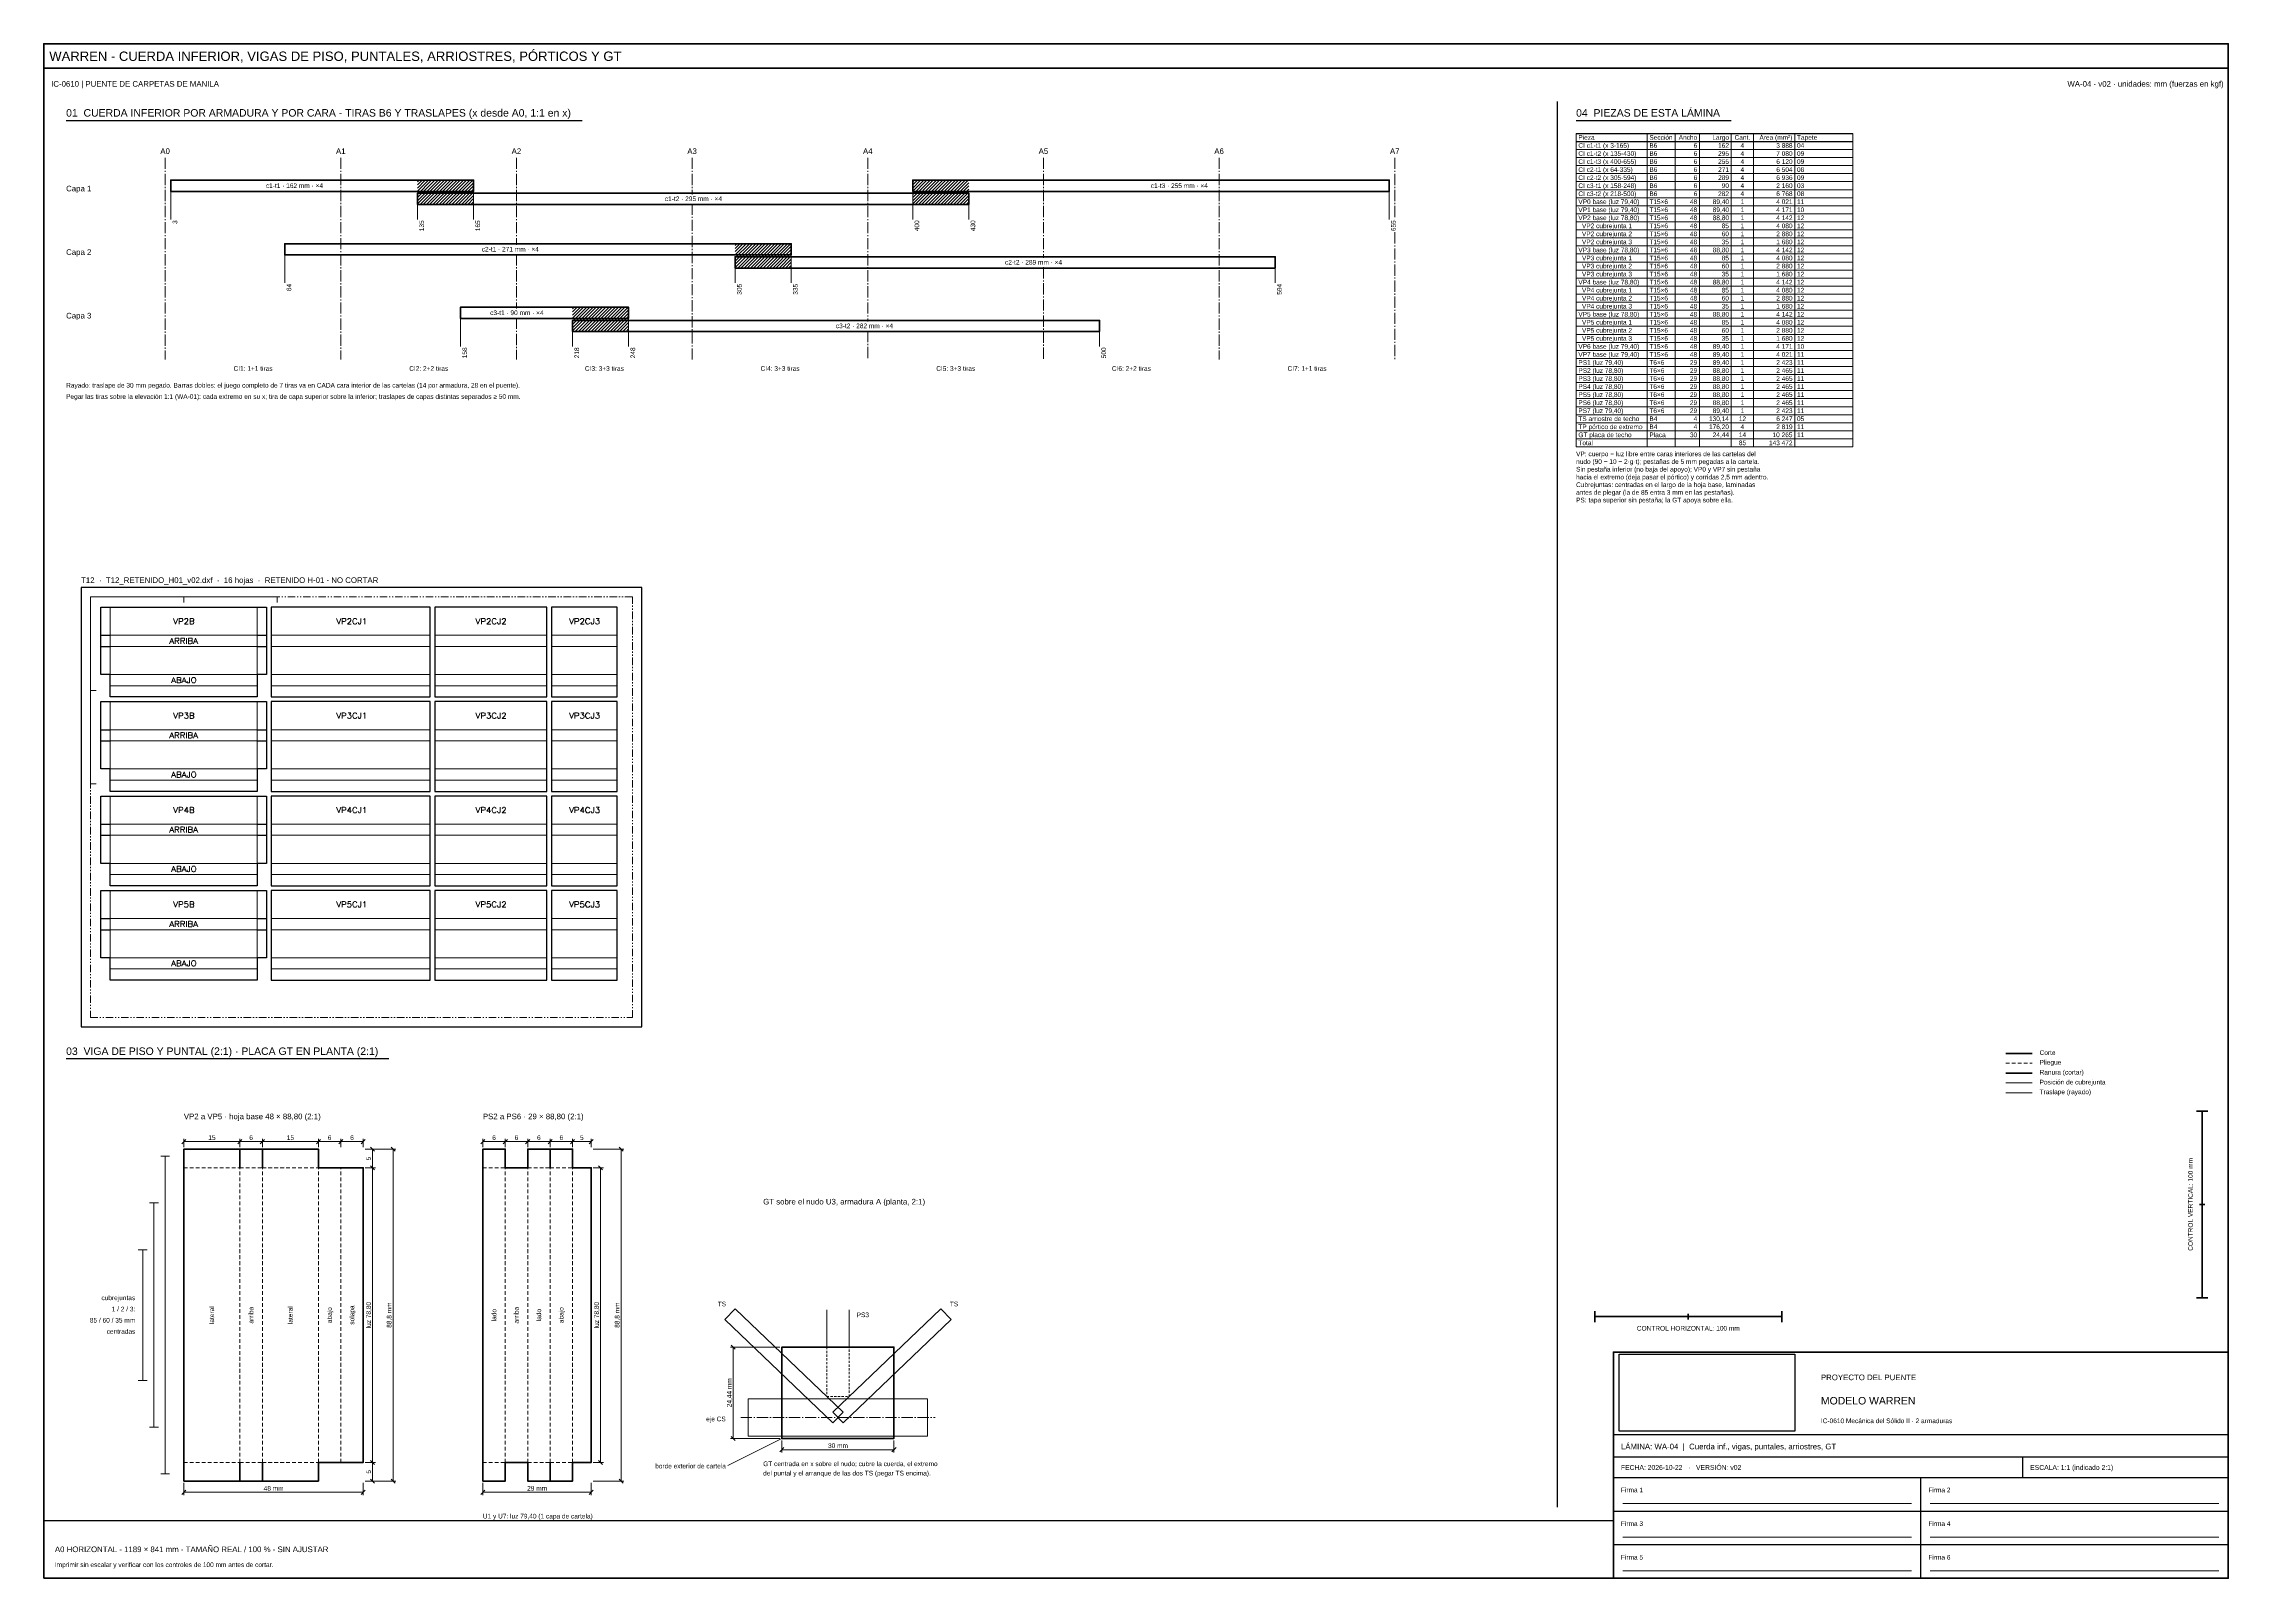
# Model space of a CAD drawing. Header units: millimetres. Extents: x 10 to 1179, y 10 to 831.
import ezdxf

# ---------------------------------------------------------------- set-up
doc = ezdxf.new("R2010")
doc.units = ezdxf.units.MM
for name, pattern in [('LT_EJE', [8.6, 6, -1, 0.6, -1]), ('LT_OCULTA', [2, 1.2, -0.8]), ('LT_PLIEGUE', [3.2, 2, -1.2]), ('LT_ZONA_UTIL', [8.2, 4, -1, 0.6, -1, 0.6, -1])]:
    doc.linetypes.add(name, pattern=pattern)
for name, color, linetype, lineweight in [('C_CORTE', 1, 'CONTINUOUS', 25), ('C_PLIEGUE', 3, 'CONTINUOUS', 15), ('C_RANURA', 6, 'CONTINUOUS', 30), ('C_ROTULO', 5, 'CONTINUOUS', 13), ('CAJETIN', 7, 'CONTINUOUS', 30), ('CONTROL', 7, 'CONTINUOUS', 35), ('CORTE', 7, 'CONTINUOUS', 35), ('COTA', 7, 'CONTINUOUS', 13), ('EJE', 1, 'LT_EJE', 13), ('MARCO', 7, 'CONTINUOUS', 40), ('MARCO_HOJA', 8, 'CONTINUOUS', 25), ('OCULTA', 8, 'LT_OCULTA', 18), ('PLIEGUE', 7, 'LT_PLIEGUE', 18), ('RANURA', 7, 'CONTINUOUS', 35), ('REFERENCIA', 5, 'CONTINUOUS', 18), ('TEXTO', 7, 'CONTINUOUS', 18), ('TRASLAPE', 7, 'CONTINUOUS', 13), ('VISTA', 7, 'CONTINUOUS', 35), ('VISTA_FINA', 7, 'CONTINUOUS', 18), ('ZONA_UTIL', 5, 'LT_ZONA_UTIL', 18)]:
    doc.layers.add(name, color=color, linetype=linetype, lineweight=lineweight)
doc.styles.add('PLANO', font='arial.ttf')
picture_1 = doc.add_image_def('image1.png', size_in_pixel=(433, 190))

msp = doc.modelspace()

# ---------------------------------------------------------------- linework, layer by layer
at = {"layer": 'C_CORTE'}
for points in [[(45.5, 529.5), (124.3, 529.5), (129.3, 529.5), (129.3, 514.5), (129.3, 508.5), (129.3, 493.5), (124.3, 493.5), (124.3, 481.5), (45.5, 481.5), (45.5, 493.5), (40.5, 493.5), (40.5, 508.5), (40.5, 514.5), (40.5, 529.5)], [(131.8, 481.5), (216.8, 481.5), (216.8, 529.5), (131.8, 529.5)], [(219.3, 481.5), (279.3, 481.5), (279.3, 529.5), (219.3, 529.5)], [(281.8, 481.5), (316.8, 481.5), (316.8, 529.5), (281.8, 529.5)], [(45.5, 479), (124.3, 479), (129.3, 479), (129.3, 464), (129.3, 458), (129.3, 443), (124.3, 443), (124.3, 431), (45.5, 431), (45.5, 443), (40.5, 443), (40.5, 458), (40.5, 464), (40.5, 479)], [(131.8, 431), (216.8, 431), (216.8, 479), (131.8, 479)], [(219.3, 431), (279.3, 431), (279.3, 479), (219.3, 479)], [(281.8, 431), (316.8, 431), (316.8, 479), (281.8, 479)], [(45.5, 428.5), (124.3, 428.5), (129.3, 428.5), (129.3, 413.5), (129.3, 407.5), (129.3, 392.5), (124.3, 392.5), (124.3, 380.5), (45.5, 380.5), (45.5, 392.5), (40.5, 392.5), (40.5, 407.5), (40.5, 413.5), (40.5, 428.5)], [(131.8, 380.5), (216.8, 380.5), (216.8, 428.5), (131.8, 428.5)], [(219.3, 380.5), (279.3, 380.5), (279.3, 428.5), (219.3, 428.5)], [(281.8, 380.5), (316.8, 380.5), (316.8, 428.5), (281.8, 428.5)], [(45.5, 378), (124.3, 378), (129.3, 378), (129.3, 363), (129.3, 357), (129.3, 342), (124.3, 342), (124.3, 330), (45.5, 330), (45.5, 342), (40.5, 342), (40.5, 357), (40.5, 363), (40.5, 378)], [(131.8, 330), (216.8, 330), (216.8, 378), (131.8, 378)], [(219.3, 330), (279.3, 330), (279.3, 378), (219.3, 378)], [(281.8, 330), (316.8, 330), (316.8, 378), (281.8, 378)]]:
    msp.add_lwpolyline(points, close=True, dxfattribs=at)
at = {"layer": 'C_PLIEGUE'}
for points in [[(45.5, 529.5), (45.5, 514.5)], [(124.3, 529.5), (124.3, 514.5)], [(45.5, 514.5), (124.3, 514.5)], [(45.5, 514.5), (45.5, 508.5)], [(124.3, 514.5), (124.3, 508.5)], [(131.8, 514.5), (216.8, 514.5)], [(219.3, 514.5), (279.3, 514.5)], [(281.8, 514.5), (316.8, 514.5)], [(45.5, 508.5), (124.3, 508.5)], [(45.5, 508.5), (45.5, 493.5)], [(124.3, 508.5), (124.3, 493.5)], [(131.8, 508.5), (216.8, 508.5)], [(219.3, 508.5), (279.3, 508.5)], [(281.8, 508.5), (316.8, 508.5)], [(45.5, 493.5), (124.3, 493.5)], [(131.8, 493.5), (216.8, 493.5)], [(219.3, 493.5), (279.3, 493.5)], [(281.8, 493.5), (316.8, 493.5)], [(45.5, 487.5), (124.3, 487.5)], [(131.8, 487.5), (216.8, 487.5)], [(219.3, 487.5), (279.3, 487.5)], [(281.8, 487.5), (316.8, 487.5)], [(45.5, 479), (45.5, 464)], [(124.3, 479), (124.3, 464)], [(45.5, 464), (124.3, 464)], [(45.5, 464), (45.5, 458)], [(45.5, 458), (124.3, 458)], [(45.5, 458), (45.5, 443)], [(124.3, 464), (124.3, 458)], [(124.3, 458), (124.3, 443)], [(131.8, 464), (216.8, 464)], [(131.8, 458), (216.8, 458)], [(219.3, 464), (279.3, 464)], [(219.3, 458), (279.3, 458)], [(281.8, 464), (316.8, 464)], [(281.8, 458), (316.8, 458)], [(45.5, 443), (124.3, 443)], [(45.5, 437), (124.3, 437)], [(131.8, 443), (216.8, 443)], [(131.8, 437), (216.8, 437)], [(219.3, 443), (279.3, 443)], [(219.3, 437), (279.3, 437)], [(281.8, 443), (316.8, 443)], [(281.8, 437), (316.8, 437)], [(45.5, 428.5), (45.5, 413.5)], [(124.3, 428.5), (124.3, 413.5)], [(45.5, 413.5), (124.3, 413.5)], [(45.5, 413.5), (45.5, 407.5)], [(124.3, 413.5), (124.3, 407.5)], [(131.8, 413.5), (216.8, 413.5)], [(219.3, 413.5), (279.3, 413.5)], [(281.8, 413.5), (316.8, 413.5)], [(45.5, 407.5), (124.3, 407.5)], [(45.5, 407.5), (45.5, 392.5)], [(124.3, 407.5), (124.3, 392.5)], [(131.8, 407.5), (216.8, 407.5)], [(219.3, 407.5), (279.3, 407.5)], [(281.8, 407.5), (316.8, 407.5)], [(45.5, 392.5), (124.3, 392.5)], [(45.5, 386.5), (124.3, 386.5)], [(131.8, 392.5), (216.8, 392.5)], [(131.8, 386.5), (216.8, 386.5)], [(219.3, 392.5), (279.3, 392.5)], [(219.3, 386.5), (279.3, 386.5)], [(281.8, 392.5), (316.8, 392.5)], [(281.8, 386.5), (316.8, 386.5)], [(45.5, 378), (45.5, 363)], [(124.3, 378), (124.3, 363)], [(45.5, 363), (124.3, 363)], [(45.5, 363), (45.5, 357)], [(124.3, 363), (124.3, 357)], [(131.8, 363), (216.8, 363)], [(219.3, 363), (279.3, 363)], [(281.8, 363), (316.8, 363)], [(45.5, 357), (124.3, 357)], [(45.5, 357), (45.5, 342)], [(124.3, 357), (124.3, 342)], [(131.8, 357), (216.8, 357)], [(219.3, 357), (279.3, 357)], [(281.8, 357), (316.8, 357)], [(45.5, 342), (124.3, 342)], [(131.8, 342), (216.8, 342)], [(219.3, 342), (279.3, 342)], [(281.8, 342), (316.8, 342)], [(45.5, 336), (124.3, 336)], [(131.8, 336), (216.8, 336)], [(219.3, 336), (279.3, 336)], [(281.8, 336), (316.8, 336)]]:
    msp.add_lwpolyline(points, dxfattribs=at)
at = {"layer": 'C_RANURA'}
for points in [[(40.5, 514.5), (45.5, 514.5)], [(124.3, 514.5), (129.3, 514.5)], [(40.5, 508.5), (45.5, 508.5)], [(124.3, 508.5), (129.3, 508.5)], [(40.5, 464), (45.5, 464)], [(40.5, 458), (45.5, 458)], [(124.3, 464), (129.3, 464)], [(124.3, 458), (129.3, 458)], [(40.5, 413.5), (45.5, 413.5)], [(124.3, 413.5), (129.3, 413.5)], [(40.5, 407.5), (45.5, 407.5)], [(124.3, 407.5), (129.3, 407.5)], [(40.5, 363), (45.5, 363)], [(124.3, 363), (129.3, 363)], [(40.5, 357), (45.5, 357)], [(124.3, 357), (129.3, 357)]]:
    msp.add_lwpolyline(points, dxfattribs=at)
at = {"layer": 'C_ROTULO'}
for points in [[(35, 535), (35, 435)], [(35, 535), (135, 535)], [(85, 535), (85, 532)], [(135, 535), (135, 532)], [(79.5, 523.5), (80.6, 520.5)], [(81.8, 523.5), (80.6, 520.5)], [(82.5, 523.5), (82.5, 520.5)], [(82.5, 523.5), (83.8, 523.5), (84.2, 523.4), (84.3, 523.2), (84.5, 522.9), (84.5, 522.5), (84.3, 522.2), (84.2, 522.1), (83.8, 521.9), (82.5, 521.9)], [(85.5, 522.8), (85.5, 522.9), (85.6, 523.2), (85.8, 523.4), (86, 523.5), (86.6, 523.5), (86.9, 523.4), (87, 523.2), (87.2, 522.9), (87.2, 522.6), (87, 522.4), (86.8, 521.9), (85.3, 520.5), (87.3, 520.5)], [(88.3, 523.5), (88.3, 520.5)], [(88.3, 523.5), (89.6, 523.5), (90, 523.4), (90.2, 523.2), (90.3, 522.9), (90.3, 522.6), (90.2, 522.4), (90, 522.2), (89.6, 522.1)], [(88.3, 522.1), (89.6, 522.1), (90, 521.9), (90.2, 521.8), (90.3, 521.5), (90.3, 521.1), (90.2, 520.8), (90, 520.6), (89.6, 520.5), (88.3, 520.5)], [(166.7, 523.5), (167.9, 520.5)], [(169, 523.5), (167.9, 520.5)], [(169.7, 523.5), (169.7, 520.5)], [(169.7, 523.5), (171, 523.5), (171.4, 523.4), (171.6, 523.2), (171.7, 522.9), (171.7, 522.5), (171.6, 522.2), (171.4, 522.1), (171, 521.9), (169.7, 521.9)], [(172.7, 522.8), (172.7, 522.9), (172.9, 523.2), (173, 523.4), (173.3, 523.5), (173.9, 523.5), (174.2, 523.4), (174.3, 523.2), (174.4, 522.9), (174.4, 522.6), (174.3, 522.4), (174, 521.9), (172.6, 520.5), (174.6, 520.5)], [(177.6, 522.8), (177.4, 523.1), (177.2, 523.4), (176.9, 523.5), (176.3, 523.5), (176, 523.4), (175.7, 523.1), (175.6, 522.8), (175.4, 522.4), (175.4, 521.6), (175.6, 521.2), (175.7, 520.9), (176, 520.6), (176.3, 520.5), (176.9, 520.5), (177.2, 520.6), (177.4, 520.9), (177.6, 521.2)], [(179.7, 523.5), (179.7, 521.2), (179.6, 520.8), (179.4, 520.6), (179.2, 520.5), (178.9, 520.5), (178.6, 520.6), (178.4, 520.8), (178.3, 521.2), (178.3, 521.5)], [(181.2, 522.9), (181.4, 523.1), (181.9, 523.5), (181.9, 520.5)], [(241.3, 523.5), (242.4, 520.5)], [(243.6, 523.5), (242.4, 520.5)], [(244.3, 523.5), (244.3, 520.5)], [(244.3, 523.5), (245.6, 523.5), (246, 523.4), (246.2, 523.2), (246.3, 522.9), (246.3, 522.5), (246.2, 522.2), (246, 522.1), (245.6, 521.9), (244.3, 521.9)], [(247.3, 522.8), (247.3, 522.9), (247.4, 523.2), (247.6, 523.4), (247.9, 523.5), (248.4, 523.5), (248.7, 523.4), (248.9, 523.2), (249, 522.9), (249, 522.6), (248.9, 522.4), (248.6, 521.9), (247.2, 520.5), (249.2, 520.5)], [(252.2, 522.8), (252, 523.1), (251.7, 523.4), (251.4, 523.5), (250.9, 523.5), (250.6, 523.4), (250.3, 523.1), (250.2, 522.8), (250, 522.4), (250, 521.6), (250.2, 521.2), (250.3, 520.9), (250.6, 520.6), (250.9, 520.5), (251.4, 520.5), (251.7, 520.6), (252, 520.9), (252.2, 521.2)], [(254.3, 523.5), (254.3, 521.2), (254.2, 520.8), (254, 520.6), (253.7, 520.5), (253.4, 520.5), (253.2, 520.6), (253, 520.8), (252.9, 521.2), (252.9, 521.5)], [(255.4, 522.8), (255.4, 522.9), (255.6, 523.2), (255.7, 523.4), (256, 523.5), (256.6, 523.5), (256.9, 523.4), (257, 523.2), (257.2, 522.9), (257.2, 522.6), (257, 522.4), (256.7, 521.9), (255.3, 520.5), (257.3, 520.5)], [(291.3, 523.5), (292.4, 520.5)], [(293.6, 523.5), (292.4, 520.5)], [(294.3, 523.5), (294.3, 520.5)], [(294.3, 523.5), (295.6, 523.5), (296, 523.4), (296.2, 523.2), (296.3, 522.9), (296.3, 522.5), (296.2, 522.2), (296, 522.1), (295.6, 521.9), (294.3, 521.9)], [(297.3, 522.8), (297.3, 522.9), (297.4, 523.2), (297.6, 523.4), (297.9, 523.5), (298.4, 523.5), (298.7, 523.4), (298.9, 523.2), (299, 522.9), (299, 522.6), (298.9, 522.4), (298.6, 521.9), (297.2, 520.5), (299.2, 520.5)], [(302.2, 522.8), (302, 523.1), (301.7, 523.4), (301.4, 523.5), (300.9, 523.5), (300.6, 523.4), (300.3, 523.1), (300.2, 522.8), (300, 522.4), (300, 521.6), (300.2, 521.2), (300.3, 520.9), (300.6, 520.6), (300.9, 520.5), (301.4, 520.5), (301.7, 520.6), (302, 520.9), (302.2, 521.2)], [(304.3, 523.5), (304.3, 521.2), (304.2, 520.8), (304, 520.6), (303.7, 520.5), (303.4, 520.5), (303.2, 520.6), (303, 520.8), (302.9, 521.2), (302.9, 521.5)], [(305.6, 523.5), (307.2, 523.5), (306.3, 522.4), (306.7, 522.4), (307, 522.2), (307.2, 522.1), (307.3, 521.6), (307.3, 521.4), (307.2, 520.9), (306.9, 520.6), (306.4, 520.5), (306, 520.5), (305.6, 520.6), (305.4, 520.8), (305.3, 521.1)], [(78.5, 513), (77.4, 510)], [(77.8, 511), (79.3, 511)], [(78.5, 513), (79.7, 510)], [(80.4, 513), (80.4, 510)], [(80.4, 513), (81.7, 513), (82.1, 512.9), (82.3, 512.7), (82.4, 512.4), (82.4, 512.1), (82.3, 511.9), (82.1, 511.7), (81.7, 511.6), (80.4, 511.6)], [(81.4, 511.6), (82.4, 510)], [(83.4, 513), (83.4, 510)], [(83.4, 513), (84.7, 513), (85.1, 512.9), (85.3, 512.7), (85.4, 512.4), (85.4, 512.1), (85.3, 511.9), (85.1, 511.7), (84.7, 511.6), (83.4, 511.6)], [(84.4, 511.6), (85.4, 510)], [(86.4, 513), (86.4, 510)], [(87.5, 513), (87.5, 510)], [(87.5, 513), (88.8, 513), (89.3, 512.9), (89.4, 512.7), (89.5, 512.4), (89.5, 512.1), (89.4, 511.9), (89.3, 511.7), (88.8, 511.6)], [(87.5, 511.6), (88.8, 511.6), (89.3, 511.4), (89.4, 511.3), (89.5, 511), (89.5, 510.6), (89.4, 510.3), (89.3, 510.1), (88.8, 510), (87.5, 510)], [(91.3, 513), (90.1, 510)], [(90.5, 511), (92, 511)], [(91.3, 513), (92.4, 510)], [(79.5, 492), (78.4, 489)], [(79.5, 492), (80.7, 489)], [(81.4, 492), (81.4, 489)], [(81.4, 492), (82.7, 492), (83.1, 491.9), (83.3, 491.7), (83.4, 491.4), (83.4, 491.1), (83.3, 490.9), (83.1, 490.7), (82.7, 490.6)], [(85.1, 492), (84, 489)], [(85.1, 492), (86.3, 489)], [(88.1, 492), (88.1, 489.7), (88, 489.3), (87.8, 489.1), (87.5, 489), (87.3, 489), (87, 489.1), (86.8, 489.3), (86.7, 489.7), (86.7, 490)], [(90, 492), (89.7, 491.9), (89.4, 491.6), (89.3, 491.3), (89.1, 490.9), (89.1, 490.1), (89.3, 489.7), (89.4, 489.4), (89.7, 489.1), (90, 489), (90.5, 489), (90.8, 489.1), (91.1, 489.4), (91.3, 489.7), (91.4, 490.1), (91.4, 490.9), (91.3, 491.3), (91.1, 491.6), (90.8, 491.9), (90.5, 492), (90, 492)], [(35, 485), (38, 485)], [(78.8, 490), (80.3, 490)], [(81.4, 490.6), (82.7, 490.6), (83.1, 490.4), (83.3, 490.3), (83.4, 490), (83.4, 489.6), (83.3, 489.3), (83.1, 489.1), (82.7, 489), (81.4, 489)], [(84.4, 490), (85.8, 490)], [(79.5, 473), (80.6, 470)], [(81.8, 473), (80.6, 470)], [(82.5, 473), (82.5, 470)], [(82.5, 473), (83.8, 473), (84.2, 472.9), (84.3, 472.7), (84.5, 472.4), (84.5, 472), (84.3, 471.7), (84.2, 471.6), (83.8, 471.4), (82.5, 471.4)], [(85.6, 473), (87.2, 473), (86.3, 471.9), (86.8, 471.9), (87, 471.7), (87.2, 471.6), (87.3, 471.1), (87.3, 470.9), (87.2, 470.4), (86.9, 470.1), (86.5, 470), (86, 470), (85.6, 470.1), (85.5, 470.3), (85.3, 470.6)], [(88.3, 473), (88.3, 470)], [(88.3, 473), (89.6, 473), (90, 472.9), (90.2, 472.7), (90.3, 472.4), (90.3, 472.1), (90.2, 471.9), (90, 471.7), (89.6, 471.6)], [(88.3, 471.6), (89.6, 471.6), (90, 471.4), (90.2, 471.3), (90.3, 471), (90.3, 470.6), (90.2, 470.3), (90, 470.1), (89.6, 470), (88.3, 470)], [(166.7, 473), (167.9, 470)], [(169, 473), (167.9, 470)], [(169.7, 473), (169.7, 470)], [(169.7, 473), (171, 473), (171.4, 472.9), (171.6, 472.7), (171.7, 472.4), (171.7, 472), (171.6, 471.7), (171.4, 471.6), (171, 471.4), (169.7, 471.4)], [(172.9, 473), (174.4, 473), (173.6, 471.9), (174, 471.9), (174.3, 471.7), (174.4, 471.6), (174.6, 471.1), (174.6, 470.9), (174.4, 470.4), (174.2, 470.1), (173.7, 470), (173.3, 470), (172.9, 470.1), (172.7, 470.3), (172.6, 470.6)], [(177.6, 472.3), (177.4, 472.6), (177.2, 472.9), (176.9, 473), (176.3, 473), (176, 472.9), (175.7, 472.6), (175.6, 472.3), (175.4, 471.9), (175.4, 471.1), (175.6, 470.7), (175.7, 470.4), (176, 470.1), (176.3, 470), (176.9, 470), (177.2, 470.1), (177.4, 470.4), (177.6, 470.7)], [(179.7, 473), (179.7, 470.7), (179.6, 470.3), (179.4, 470.1), (179.2, 470), (178.9, 470), (178.6, 470.1), (178.4, 470.3), (178.3, 470.7), (178.3, 471)], [(181.2, 472.4), (181.4, 472.6), (181.9, 473), (181.9, 470)], [(241.3, 473), (242.4, 470)], [(243.6, 473), (242.4, 470)], [(244.3, 473), (244.3, 470)], [(244.3, 473), (245.6, 473), (246, 472.9), (246.2, 472.7), (246.3, 472.4), (246.3, 472), (246.2, 471.7), (246, 471.6), (245.6, 471.4), (244.3, 471.4)], [(247.4, 473), (249, 473), (248.2, 471.9), (248.6, 471.9), (248.9, 471.7), (249, 471.6), (249.2, 471.1), (249.2, 470.9), (249, 470.4), (248.7, 470.1), (248.3, 470), (247.9, 470), (247.4, 470.1), (247.3, 470.3), (247.2, 470.6)], [(252.2, 472.3), (252, 472.6), (251.7, 472.9), (251.4, 473), (250.9, 473), (250.6, 472.9), (250.3, 472.6), (250.2, 472.3), (250, 471.9), (250, 471.1), (250.2, 470.7), (250.3, 470.4), (250.6, 470.1), (250.9, 470), (251.4, 470), (251.7, 470.1), (252, 470.4), (252.2, 470.7)], [(254.3, 473), (254.3, 470.7), (254.2, 470.3), (254, 470.1), (253.7, 470), (253.4, 470), (253.2, 470.1), (253, 470.3), (252.9, 470.7), (252.9, 471)], [(255.4, 472.3), (255.4, 472.4), (255.6, 472.7), (255.7, 472.9), (256, 473), (256.6, 473), (256.9, 472.9), (257, 472.7), (257.2, 472.4), (257.2, 472.1), (257, 471.9), (256.7, 471.4), (255.3, 470), (257.3, 470)], [(291.3, 473), (292.4, 470)], [(293.6, 473), (292.4, 470)], [(294.3, 473), (294.3, 470)], [(294.3, 473), (295.6, 473), (296, 472.9), (296.2, 472.7), (296.3, 472.4), (296.3, 472), (296.2, 471.7), (296, 471.6), (295.6, 471.4), (294.3, 471.4)], [(297.4, 473), (299, 473), (298.2, 471.9), (298.6, 471.9), (298.9, 471.7), (299, 471.6), (299.2, 471.1), (299.2, 470.9), (299, 470.4), (298.7, 470.1), (298.3, 470), (297.9, 470), (297.4, 470.1), (297.3, 470.3), (297.2, 470.6)], [(302.2, 472.3), (302, 472.6), (301.7, 472.9), (301.4, 473), (300.9, 473), (300.6, 472.9), (300.3, 472.6), (300.2, 472.3), (300, 471.9), (300, 471.1), (300.2, 470.7), (300.3, 470.4), (300.6, 470.1), (300.9, 470), (301.4, 470), (301.7, 470.1), (302, 470.4), (302.2, 470.7)], [(304.3, 473), (304.3, 470.7), (304.2, 470.3), (304, 470.1), (303.7, 470), (303.4, 470), (303.2, 470.1), (303, 470.3), (302.9, 470.7), (302.9, 471)], [(305.6, 473), (307.2, 473), (306.3, 471.9), (306.7, 471.9), (307, 471.7), (307.2, 471.6), (307.3, 471.1), (307.3, 470.9), (307.2, 470.4), (306.9, 470.1), (306.4, 470), (306, 470), (305.6, 470.1), (305.4, 470.3), (305.3, 470.6)], [(78.5, 462.5), (77.4, 459.5)], [(77.8, 460.5), (79.3, 460.5)], [(78.5, 462.5), (79.7, 459.5)], [(80.4, 462.5), (80.4, 459.5)], [(80.4, 462.5), (81.7, 462.5), (82.1, 462.4), (82.3, 462.2), (82.4, 461.9), (82.4, 461.6), (82.3, 461.4), (82.1, 461.2), (81.7, 461.1), (80.4, 461.1)], [(81.4, 461.1), (82.4, 459.5)], [(83.4, 462.5), (83.4, 459.5)], [(83.4, 462.5), (84.7, 462.5), (85.1, 462.4), (85.3, 462.2), (85.4, 461.9), (85.4, 461.6), (85.3, 461.4), (85.1, 461.2), (84.7, 461.1), (83.4, 461.1)], [(84.4, 461.1), (85.4, 459.5)], [(86.4, 462.5), (86.4, 459.5)], [(87.5, 462.5), (87.5, 459.5)], [(87.5, 462.5), (88.8, 462.5), (89.3, 462.4), (89.4, 462.2), (89.5, 461.9), (89.5, 461.6), (89.4, 461.4), (89.3, 461.2), (88.8, 461.1)], [(87.5, 461.1), (88.8, 461.1), (89.3, 460.9), (89.4, 460.8), (89.5, 460.5), (89.5, 460.1), (89.4, 459.8), (89.3, 459.6), (88.8, 459.5), (87.5, 459.5)], [(91.3, 462.5), (90.1, 459.5)], [(90.5, 460.5), (92, 460.5)], [(91.3, 462.5), (92.4, 459.5)], [(35, 435), (38, 435)], [(79.5, 441.5), (78.4, 438.5)], [(78.8, 439.5), (80.3, 439.5)], [(79.5, 441.5), (80.7, 438.5)], [(81.4, 441.5), (81.4, 438.5)], [(81.4, 441.5), (82.7, 441.5), (83.1, 441.4), (83.3, 441.2), (83.4, 440.9), (83.4, 440.6), (83.3, 440.4), (83.1, 440.2), (82.7, 440.1)], [(81.4, 440.1), (82.7, 440.1), (83.1, 439.9), (83.3, 439.8), (83.4, 439.5), (83.4, 439.1), (83.3, 438.8), (83.1, 438.6), (82.7, 438.5), (81.4, 438.5)], [(85.1, 441.5), (84, 438.5)], [(84.4, 439.5), (85.8, 439.5)], [(85.1, 441.5), (86.3, 438.5)], [(88.1, 441.5), (88.1, 439.2), (88, 438.8), (87.8, 438.6), (87.5, 438.5), (87.3, 438.5), (87, 438.6), (86.8, 438.8), (86.7, 439.2), (86.7, 439.5)], [(90, 441.5), (89.7, 441.4), (89.4, 441.1), (89.3, 440.8), (89.1, 440.4), (89.1, 439.6), (89.3, 439.2), (89.4, 438.9), (89.7, 438.6), (90, 438.5), (90.5, 438.5), (90.8, 438.6), (91.1, 438.9), (91.3, 439.2), (91.4, 439.6), (91.4, 440.4), (91.3, 440.8), (91.1, 441.1), (90.8, 441.4), (90.5, 441.5), (90, 441.5)], [(79.5, 422.5), (80.6, 419.5)], [(81.8, 422.5), (80.6, 419.5)], [(82.5, 422.5), (82.5, 419.5)], [(82.5, 422.5), (83.8, 422.5), (84.2, 422.4), (84.3, 422.2), (84.5, 421.9), (84.5, 421.5), (84.3, 421.2), (84.2, 421.1), (83.8, 420.9), (82.5, 420.9)], [(86.8, 422.5), (85.3, 420.5), (87.5, 420.5)], [(86.8, 422.5), (86.8, 419.5)], [(88.3, 422.5), (88.3, 419.5)], [(88.3, 422.5), (89.6, 422.5), (90, 422.4), (90.2, 422.2), (90.3, 421.9), (90.3, 421.6), (90.2, 421.4), (90, 421.2), (89.6, 421.1)], [(88.3, 421.1), (89.6, 421.1), (90, 420.9), (90.2, 420.8), (90.3, 420.5), (90.3, 420.1), (90.2, 419.8), (90, 419.6), (89.6, 419.5), (88.3, 419.5)], [(166.7, 422.5), (167.9, 419.5)], [(169, 422.5), (167.9, 419.5)], [(169.7, 422.5), (169.7, 419.5)], [(169.7, 422.5), (171, 422.5), (171.4, 422.4), (171.6, 422.2), (171.7, 421.9), (171.7, 421.5), (171.6, 421.2), (171.4, 421.1), (171, 420.9), (169.7, 420.9)], [(174, 422.5), (172.6, 420.5), (174.7, 420.5)], [(174, 422.5), (174, 419.5)], [(177.6, 421.8), (177.4, 422.1), (177.2, 422.4), (176.9, 422.5), (176.3, 422.5), (176, 422.4), (175.7, 422.1), (175.6, 421.8), (175.4, 421.4), (175.4, 420.6), (175.6, 420.2), (175.7, 419.9), (176, 419.6), (176.3, 419.5), (176.9, 419.5), (177.2, 419.6), (177.4, 419.9), (177.6, 420.2)], [(179.7, 422.5), (179.7, 420.2), (179.6, 419.8), (179.4, 419.6), (179.2, 419.5), (178.9, 419.5), (178.6, 419.6), (178.4, 419.8), (178.3, 420.2), (178.3, 420.5)], [(181.2, 421.9), (181.4, 422.1), (181.9, 422.5), (181.9, 419.5)], [(241.3, 422.5), (242.4, 419.5)], [(243.6, 422.5), (242.4, 419.5)], [(244.3, 422.5), (244.3, 419.5)], [(244.3, 422.5), (245.6, 422.5), (246, 422.4), (246.2, 422.2), (246.3, 421.9), (246.3, 421.5), (246.2, 421.2), (246, 421.1), (245.6, 420.9), (244.3, 420.9)], [(248.6, 422.5), (247.2, 420.5), (249.3, 420.5)], [(248.6, 422.5), (248.6, 419.5)], [(252.2, 421.8), (252, 422.1), (251.7, 422.4), (251.4, 422.5), (250.9, 422.5), (250.6, 422.4), (250.3, 422.1), (250.2, 421.8), (250, 421.4), (250, 420.6), (250.2, 420.2), (250.3, 419.9), (250.6, 419.6), (250.9, 419.5), (251.4, 419.5), (251.7, 419.6), (252, 419.9), (252.2, 420.2)], [(254.3, 422.5), (254.3, 420.2), (254.2, 419.8), (254, 419.6), (253.7, 419.5), (253.4, 419.5), (253.2, 419.6), (253, 419.8), (252.9, 420.2), (252.9, 420.5)], [(255.4, 421.8), (255.4, 421.9), (255.6, 422.2), (255.7, 422.4), (256, 422.5), (256.6, 422.5), (256.9, 422.4), (257, 422.2), (257.2, 421.9), (257.2, 421.6), (257, 421.4), (256.7, 420.9), (255.3, 419.5), (257.3, 419.5)], [(291.3, 422.5), (292.4, 419.5)], [(293.6, 422.5), (292.4, 419.5)], [(294.3, 422.5), (294.3, 419.5)], [(294.3, 422.5), (295.6, 422.5), (296, 422.4), (296.2, 422.2), (296.3, 421.9), (296.3, 421.5), (296.2, 421.2), (296, 421.1), (295.6, 420.9), (294.3, 420.9)], [(298.6, 422.5), (297.2, 420.5), (299.3, 420.5)], [(298.6, 422.5), (298.6, 419.5)], [(302.2, 421.8), (302, 422.1), (301.7, 422.4), (301.4, 422.5), (300.9, 422.5), (300.6, 422.4), (300.3, 422.1), (300.2, 421.8), (300, 421.4), (300, 420.6), (300.2, 420.2), (300.3, 419.9), (300.6, 419.6), (300.9, 419.5), (301.4, 419.5), (301.7, 419.6), (302, 419.9), (302.2, 420.2)], [(304.3, 422.5), (304.3, 420.2), (304.2, 419.8), (304, 419.6), (303.7, 419.5), (303.4, 419.5), (303.2, 419.6), (303, 419.8), (302.9, 420.2), (302.9, 420.5)], [(305.6, 422.5), (307.2, 422.5), (306.3, 421.4), (306.7, 421.4), (307, 421.2), (307.2, 421.1), (307.3, 420.6), (307.3, 420.4), (307.2, 419.9), (306.9, 419.6), (306.4, 419.5), (306, 419.5), (305.6, 419.6), (305.4, 419.8), (305.3, 420.1)], [(78.5, 412), (77.4, 409)], [(77.8, 410), (79.3, 410)], [(78.5, 412), (79.7, 409)], [(80.4, 412), (80.4, 409)], [(80.4, 412), (81.7, 412), (82.1, 411.9), (82.3, 411.7), (82.4, 411.4), (82.4, 411.1), (82.3, 410.9), (82.1, 410.7), (81.7, 410.6), (80.4, 410.6)], [(81.4, 410.6), (82.4, 409)], [(83.4, 412), (83.4, 409)], [(83.4, 412), (84.7, 412), (85.1, 411.9), (85.3, 411.7), (85.4, 411.4), (85.4, 411.1), (85.3, 410.9), (85.1, 410.7), (84.7, 410.6), (83.4, 410.6)], [(84.4, 410.6), (85.4, 409)], [(86.4, 412), (86.4, 409)], [(87.5, 412), (87.5, 409)], [(87.5, 412), (88.8, 412), (89.3, 411.9), (89.4, 411.7), (89.5, 411.4), (89.5, 411.1), (89.4, 410.9), (89.3, 410.7), (88.8, 410.6)], [(87.5, 410.6), (88.8, 410.6), (89.3, 410.4), (89.4, 410.3), (89.5, 410), (89.5, 409.6), (89.4, 409.3), (89.3, 409.1), (88.8, 409), (87.5, 409)], [(91.3, 412), (90.1, 409)], [(90.5, 410), (92, 410)], [(91.3, 412), (92.4, 409)], [(79.5, 391), (78.4, 388)], [(78.8, 389), (80.3, 389)], [(79.5, 391), (80.7, 388)], [(81.4, 391), (81.4, 388)], [(81.4, 391), (82.7, 391), (83.1, 390.9), (83.3, 390.7), (83.4, 390.4), (83.4, 390.1), (83.3, 389.9), (83.1, 389.7), (82.7, 389.6)], [(81.4, 389.6), (82.7, 389.6), (83.1, 389.4), (83.3, 389.3), (83.4, 389), (83.4, 388.6), (83.3, 388.3), (83.1, 388.1), (82.7, 388), (81.4, 388)], [(85.1, 391), (84, 388)], [(84.4, 389), (85.8, 389)], [(85.1, 391), (86.3, 388)], [(88.1, 391), (88.1, 388.7), (88, 388.3), (87.8, 388.1), (87.5, 388), (87.3, 388), (87, 388.1), (86.8, 388.3), (86.7, 388.7), (86.7, 389)], [(90, 391), (89.7, 390.9), (89.4, 390.6), (89.3, 390.3), (89.1, 389.9), (89.1, 389.1), (89.3, 388.7), (89.4, 388.4), (89.7, 388.1), (90, 388), (90.5, 388), (90.8, 388.1), (91.1, 388.4), (91.3, 388.7), (91.4, 389.1), (91.4, 389.9), (91.3, 390.3), (91.1, 390.6), (90.8, 390.9), (90.5, 391), (90, 391)], [(79.5, 372), (80.6, 369)], [(81.8, 372), (80.6, 369)], [(82.5, 372), (82.5, 369)], [(82.5, 372), (83.8, 372), (84.2, 371.9), (84.3, 371.7), (84.5, 371.4), (84.5, 371), (84.3, 370.7), (84.2, 370.6), (83.8, 370.4), (82.5, 370.4)], [(87, 372), (85.6, 372), (85.5, 370.7), (85.6, 370.9), (86, 371), (86.5, 371), (86.9, 370.9), (87.2, 370.6), (87.3, 370.1), (87.3, 369.9), (87.2, 369.4), (86.9, 369.1), (86.5, 369), (86, 369), (85.6, 369.1), (85.5, 369.3), (85.3, 369.6)], [(88.3, 372), (88.3, 369)], [(88.3, 372), (89.6, 372), (90, 371.9), (90.2, 371.7), (90.3, 371.4), (90.3, 371.1), (90.2, 370.9), (90, 370.7), (89.6, 370.6)], [(88.3, 370.6), (89.6, 370.6), (90, 370.4), (90.2, 370.3), (90.3, 370), (90.3, 369.6), (90.2, 369.3), (90, 369.1), (89.6, 369), (88.3, 369)], [(166.7, 372), (167.9, 369)], [(169, 372), (167.9, 369)], [(169.7, 372), (169.7, 369)], [(169.7, 372), (171, 372), (171.4, 371.9), (171.6, 371.7), (171.7, 371.4), (171.7, 371), (171.6, 370.7), (171.4, 370.6), (171, 370.4), (169.7, 370.4)], [(174.3, 372), (172.9, 372), (172.7, 370.7), (172.9, 370.9), (173.3, 371), (173.7, 371), (174.2, 370.9), (174.4, 370.6), (174.6, 370.1), (174.6, 369.9), (174.4, 369.4), (174.2, 369.1), (173.7, 369), (173.3, 369), (172.9, 369.1), (172.7, 369.3), (172.6, 369.6)], [(177.6, 371.3), (177.4, 371.6), (177.2, 371.9), (176.9, 372), (176.3, 372), (176, 371.9), (175.7, 371.6), (175.6, 371.3), (175.4, 370.9), (175.4, 370.1), (175.6, 369.7), (175.7, 369.4), (176, 369.1), (176.3, 369), (176.9, 369), (177.2, 369.1), (177.4, 369.4), (177.6, 369.7)], [(179.7, 372), (179.7, 369.7), (179.6, 369.3), (179.4, 369.1), (179.2, 369), (178.9, 369), (178.6, 369.1), (178.4, 369.3), (178.3, 369.7), (178.3, 370)], [(181.2, 371.4), (181.4, 371.6), (181.9, 372), (181.9, 369)], [(241.3, 372), (242.4, 369)], [(243.6, 372), (242.4, 369)], [(244.3, 372), (244.3, 369)], [(244.3, 372), (245.6, 372), (246, 371.9), (246.2, 371.7), (246.3, 371.4), (246.3, 371), (246.2, 370.7), (246, 370.6), (245.6, 370.4), (244.3, 370.4)], [(248.9, 372), (247.4, 372), (247.3, 370.7), (247.4, 370.9), (247.9, 371), (248.3, 371), (248.7, 370.9), (249, 370.6), (249.2, 370.1), (249.2, 369.9), (249, 369.4), (248.7, 369.1), (248.3, 369), (247.9, 369), (247.4, 369.1), (247.3, 369.3), (247.2, 369.6)], [(252.2, 371.3), (252, 371.6), (251.7, 371.9), (251.4, 372), (250.9, 372), (250.6, 371.9), (250.3, 371.6), (250.2, 371.3), (250, 370.9), (250, 370.1), (250.2, 369.7), (250.3, 369.4), (250.6, 369.1), (250.9, 369), (251.4, 369), (251.7, 369.1), (252, 369.4), (252.2, 369.7)], [(254.3, 372), (254.3, 369.7), (254.2, 369.3), (254, 369.1), (253.7, 369), (253.4, 369), (253.2, 369.1), (253, 369.3), (252.9, 369.7), (252.9, 370)], [(255.4, 371.3), (255.4, 371.4), (255.6, 371.7), (255.7, 371.9), (256, 372), (256.6, 372), (256.9, 371.9), (257, 371.7), (257.2, 371.4), (257.2, 371.1), (257, 370.9), (256.7, 370.4), (255.3, 369), (257.3, 369)], [(291.3, 372), (292.4, 369)], [(293.6, 372), (292.4, 369)], [(294.3, 372), (294.3, 369)], [(294.3, 372), (295.6, 372), (296, 371.9), (296.2, 371.7), (296.3, 371.4), (296.3, 371), (296.2, 370.7), (296, 370.6), (295.6, 370.4), (294.3, 370.4)], [(298.9, 372), (297.4, 372), (297.3, 370.7), (297.4, 370.9), (297.9, 371), (298.3, 371), (298.7, 370.9), (299, 370.6), (299.2, 370.1), (299.2, 369.9), (299, 369.4), (298.7, 369.1), (298.3, 369), (297.9, 369), (297.4, 369.1), (297.3, 369.3), (297.2, 369.6)], [(302.2, 371.3), (302, 371.6), (301.7, 371.9), (301.4, 372), (300.9, 372), (300.6, 371.9), (300.3, 371.6), (300.2, 371.3), (300, 370.9), (300, 370.1), (300.2, 369.7), (300.3, 369.4), (300.6, 369.1), (300.9, 369), (301.4, 369), (301.7, 369.1), (302, 369.4), (302.2, 369.7)], [(304.3, 372), (304.3, 369.7), (304.2, 369.3), (304, 369.1), (303.7, 369), (303.4, 369), (303.2, 369.1), (303, 369.3), (302.9, 369.7), (302.9, 370)], [(305.6, 372), (307.2, 372), (306.3, 370.9), (306.7, 370.9), (307, 370.7), (307.2, 370.6), (307.3, 370.1), (307.3, 369.9), (307.2, 369.4), (306.9, 369.1), (306.4, 369), (306, 369), (305.6, 369.1), (305.4, 369.3), (305.3, 369.6)], [(78.5, 361.5), (77.4, 358.5)], [(77.8, 359.5), (79.3, 359.5)], [(78.5, 361.5), (79.7, 358.5)], [(80.4, 361.5), (80.4, 358.5)], [(80.4, 361.5), (81.7, 361.5), (82.1, 361.4), (82.3, 361.2), (82.4, 360.9), (82.4, 360.6), (82.3, 360.4), (82.1, 360.2), (81.7, 360.1), (80.4, 360.1)], [(81.4, 360.1), (82.4, 358.5)], [(83.4, 361.5), (83.4, 358.5)], [(83.4, 361.5), (84.7, 361.5), (85.1, 361.4), (85.3, 361.2), (85.4, 360.9), (85.4, 360.6), (85.3, 360.4), (85.1, 360.2), (84.7, 360.1), (83.4, 360.1)], [(84.4, 360.1), (85.4, 358.5)], [(86.4, 361.5), (86.4, 358.5)], [(87.5, 361.5), (87.5, 358.5)], [(87.5, 361.5), (88.8, 361.5), (89.3, 361.4), (89.4, 361.2), (89.5, 360.9), (89.5, 360.6), (89.4, 360.4), (89.3, 360.2), (88.8, 360.1)], [(87.5, 360.1), (88.8, 360.1), (89.3, 359.9), (89.4, 359.8), (89.5, 359.5), (89.5, 359.1), (89.4, 358.8), (89.3, 358.6), (88.8, 358.5), (87.5, 358.5)], [(91.3, 361.5), (90.1, 358.5)], [(90.5, 359.5), (92, 359.5)], [(91.3, 361.5), (92.4, 358.5)], [(79.5, 340.5), (78.4, 337.5)], [(79.5, 340.5), (80.7, 337.5)], [(81.4, 340.5), (81.4, 337.5)], [(81.4, 340.5), (82.7, 340.5), (83.1, 340.4), (83.3, 340.2), (83.4, 339.9), (83.4, 339.6), (83.3, 339.4), (83.1, 339.2), (82.7, 339.1)], [(81.4, 339.1), (82.7, 339.1), (83.1, 338.9), (83.3, 338.8), (83.4, 338.5), (83.4, 338.1), (83.3, 337.8), (83.1, 337.6), (82.7, 337.5), (81.4, 337.5)], [(85.1, 340.5), (84, 337.5)], [(85.1, 340.5), (86.3, 337.5)], [(88.1, 340.5), (88.1, 338.2), (88, 337.8), (87.8, 337.6), (87.5, 337.5), (87.3, 337.5), (87, 337.6), (86.8, 337.8), (86.7, 338.2), (86.7, 338.5)], [(90, 340.5), (89.7, 340.4), (89.4, 340.1), (89.3, 339.8), (89.1, 339.4), (89.1, 338.6), (89.3, 338.2), (89.4, 337.9), (89.7, 337.6), (90, 337.5), (90.5, 337.5), (90.8, 337.6), (91.1, 337.9), (91.3, 338.2), (91.4, 338.6), (91.4, 339.4), (91.3, 339.8), (91.1, 340.1), (90.8, 340.4), (90.5, 340.5), (90, 340.5)], [(78.8, 338.5), (80.3, 338.5)], [(84.4, 338.5), (85.8, 338.5)]]:
    msp.add_lwpolyline(points, dxfattribs=at)
at = {"layer": 'CAJETIN'}
for p, q in [((820, 48), (820, 800)), ((22, 790), (298.1, 790)), ((830, 790), (913, 790)), ((830, 783), (978, 783)), ((830, 778.7), (978, 778.7)), ((22, 288), (194.7, 288)), ((850, 87), (1179, 87)), ((850, 75), (1179, 75)), ((1069, 64), (1069, 75)), ((850, 64), (1179, 64)), ((1014.5, 10), (1014.5, 64)), ((10, 41), (850, 41)), ((850, 46), (1179, 46)), ((850, 28), (1179, 28))]:
    msp.add_line(p, q, dxfattribs=at)
at = {"layer": 'CONTROL'}
for p, q in [((1162, 260), (1168, 260)), ((1165, 160), (1165, 260)), ((1163.5, 210), (1166.5, 210)), ((840, 147), (840, 153)), ((940, 147), (940, 153)), ((1162, 160), (1168, 160)), ((840, 150), (940, 150)), ((890, 148.5), (890, 151.5))]:
    msp.add_line(p, q, dxfattribs=at)
at = {"layer": 'CORTE'}
msp.add_line((1060, 290.8), (1074, 290.8), dxfattribs=at)
for points in [[(85, 72), (85, 229.6), (85, 239.6), (115, 239.6), (127, 239.6), (157, 239.6), (157, 229.6), (181, 229.6), (181, 72), (157, 72), (157, 62), (127, 62), (115, 62), (85, 62)], [(245, 72), (245, 229.6), (245, 239.6), (257, 239.6), (257, 229.6), (269, 229.6), (269, 239.6), (281, 239.6), (293, 239.6), (293, 229.6), (303, 229.6), (303, 72), (293, 72), (293, 62), (281, 62), (269, 62), (269, 72), (257, 72), (257, 62), (245, 62)]]:
    msp.add_lwpolyline(points, close=True, dxfattribs=at)
at = {"layer": 'COTA'}
for p, q in [((830, 783), (830, 615.3)), ((830, 774.4), (978, 774.4)), ((868, 783), (868, 615.3)), ((883, 783), (883, 615.3)), ((896, 783), (896, 615.3)), ((913, 783), (913, 615.3)), ((925, 783), (925, 615.3)), ((947, 783), (947, 615.3)), ((978, 783), (978, 615.3)), ((830, 770.1), (978, 770.1)), ((830, 765.8), (978, 765.8)), ((830, 761.5), (978, 761.5)), ((78, 752), (78, 737)), ((240, 752), (240, 737)), ((475, 752), (475, 737)), ((730, 752), (730, 737)), ((830, 757.2), (978, 757.2)), ((830, 752.9), (978, 752.9)), ((830, 748.6), (978, 748.6)), ((210, 745), (210, 737)), ((505, 745), (505, 737)), ((830, 744.3), (978, 744.3)), ((830, 740), (978, 740)), ((830, 735.7), (978, 735.7)), ((830, 731.4), (978, 731.4)), ((830, 727.1), (978, 727.1)), ((139, 718), (139, 703)), ((410, 718), (410, 703)), ((830, 722.8), (978, 722.8)), ((830, 718.5), (978, 718.5)), ((830, 714.2), (978, 714.2)), ((380, 711), (380, 703)), ((669, 711), (669, 703)), ((830, 709.9), (978, 709.9)), ((830, 705.6), (978, 705.6)), ((830, 701.3), (978, 701.3)), ((830, 697), (978, 697)), ((830, 692.7), (978, 692.7)), ((233, 684), (233, 669)), ((323, 684), (323, 669)), ((830, 688.4), (978, 688.4)), ((830, 684.1), (978, 684.1)), ((830, 679.8), (978, 679.8)), ((293, 677), (293, 669)), ((575, 677), (575, 669)), ((830, 675.5), (978, 675.5)), ((830, 671.2), (978, 671.2)), ((830, 666.9), (978, 666.9)), ((830, 662.6), (978, 662.6)), ((830, 658.3), (978, 658.3)), ((830, 654), (978, 654)), ((830, 649.7), (978, 649.7)), ((830, 645.4), (978, 645.4)), ((830, 641.1), (978, 641.1)), ((830, 636.8), (978, 636.8)), ((830, 632.5), (978, 632.5)), ((830, 628.2), (978, 628.2)), ((830, 623.9), (978, 623.9)), ((830, 619.6), (978, 619.6)), ((830, 615.3), (978, 615.3)), ((83.9, 242.5), (86.1, 244.7)), ((85, 240.6), (85, 245.1)), ((85, 243.6), (115, 243.6)), ((113.9, 242.5), (116.1, 244.7)), ((113.9, 242.5), (116.1, 244.7)), ((115, 240.6), (115, 245.1)), ((115, 240.6), (115, 245.1)), ((115, 243.6), (127, 243.6)), ((125.9, 242.5), (128.1, 244.7)), ((125.9, 242.5), (128.1, 244.7)), ((127, 240.6), (127, 245.1)), ((127, 240.6), (127, 245.1)), ((127, 243.6), (157, 243.6)), ((155.9, 242.5), (158.1, 244.7)), ((155.9, 242.5), (158.1, 244.7)), ((157, 240.6), (157, 245.1)), ((157, 240.6), (157, 245.1)), ((157, 243.6), (169, 243.6)), ((167.9, 242.5), (170.1, 244.7)), ((167.9, 242.5), (170.1, 244.7)), ((169, 240.6), (169, 245.1)), ((169, 240.6), (169, 245.1)), ((169, 243.6), (181, 243.6)), ((179.9, 242.5), (182.1, 244.7)), ((181, 240.6), (181, 245.1)), ((182, 239.6), (187.5, 239.6)), ((182, 239.6), (198.5, 239.6)), ((187.1, 238.5), (184.9, 240.7)), ((186, 229.6), (186, 239.6)), ((198.1, 238.5), (195.9, 240.7)), ((197, 62), (197, 239.6)), ((243.9, 242.5), (246.1, 244.7)), ((245, 240.6), (245, 245.1)), ((245, 243.6), (257, 243.6)), ((255.9, 242.5), (258.1, 244.7)), ((255.9, 242.5), (258.1, 244.7)), ((257, 240.6), (257, 245.1)), ((257, 240.6), (257, 245.1)), ((257, 243.6), (269, 243.6)), ((267.9, 242.5), (270.1, 244.7)), ((267.9, 242.5), (270.1, 244.7)), ((269, 240.6), (269, 245.1)), ((269, 240.6), (269, 245.1)), ((269, 243.6), (281, 243.6)), ((279.9, 242.5), (282.1, 244.7)), ((279.9, 242.5), (282.1, 244.7)), ((281, 240.6), (281, 245.1)), ((281, 240.6), (281, 245.1)), ((281, 243.6), (293, 243.6)), ((291.9, 242.5), (294.1, 244.7)), ((291.9, 242.5), (294.1, 244.7)), ((293, 240.6), (293, 245.1)), ((293, 240.6), (293, 245.1)), ((293, 243.6), (303, 243.6)), ((301.9, 242.5), (304.1, 244.7)), ((303, 240.6), (303, 245.1)), ((304, 239.6), (320.5, 239.6)), ((320.1, 238.5), (317.9, 240.7)), ((319, 62), (319, 239.6)), ((182, 229.6), (187.5, 229.6)), ((182, 229.6), (187.5, 229.6)), ((187.1, 228.5), (184.9, 230.7)), ((187.1, 228.5), (184.9, 230.7)), ((186, 72), (186, 229.6)), ((304, 229.6), (309.5, 229.6)), ((309.1, 228.5), (306.9, 230.7)), ((308, 72), (308, 229.6)), ((404, 133.7), (377.5, 133.7)), ((380.1, 132.6), (377.9, 134.8)), ((379, 84.8), (379, 133.7)), ((376, 70.4), (405, 84.8)), ((404, 84.8), (377.5, 84.8)), ((380.1, 83.7), (377.9, 85.9)), ((405, 83.8), (405, 77.3)), ((465, 83.8), (465, 77.3)), ((182, 72), (187.5, 72)), ((182, 72), (187.5, 72)), ((187.1, 70.9), (184.9, 73.1)), ((187.1, 70.9), (184.9, 73.1)), ((186, 62), (186, 72)), ((304, 72), (309.5, 72)), ((309.1, 70.9), (306.9, 73.1)), ((403.9, 77.7), (406.1, 79.9)), ((405, 78.8), (465, 78.8)), ((463.9, 77.7), (466.1, 79.9)), ((85, 61), (85, 54.5)), ((181, 61), (181, 54.5)), ((182, 62), (187.5, 62)), ((182, 62), (198.5, 62)), ((187.1, 60.9), (184.9, 63.1)), ((198.1, 60.9), (195.9, 63.1)), ((245, 61), (245, 54.5)), ((303, 61), (303, 54.5)), ((304, 62), (320.5, 62)), ((320.1, 60.9), (317.9, 63.1)), ((83.9, 54.9), (86.1, 57.1)), ((85, 56), (181, 56)), ((179.9, 54.9), (182.1, 57.1)), ((243.9, 54.9), (246.1, 57.1)), ((245, 56), (303, 56)), ((301.9, 54.9), (304.1, 57.1)), ((855, 50), (1009.5, 50)), ((1019.5, 50), (1174, 50)), ((855, 32), (1009.5, 32)), ((1019.5, 32), (1174, 32)), ((855, 14), (1009.5, 14)), ((1019.5, 14), (1174, 14))]:
    msp.add_line(p, q, dxfattribs=at)
at = {"layer": 'EJE'}
msp.add_line((383, 96), (487, 96), dxfattribs=at)
for points in [[(75, 770), (75, 662)], [(169, 770), (169, 662)], [(263, 770), (263, 723.4)], [(357, 770), (357, 750.4)], [(451, 770), (451, 682.4)], [(545, 770), (545, 716.4)], [(639, 770), (639, 662)], [(733, 770), (733, 737.1)], [(357, 745.4), (357, 662)], [(733, 730.1), (733, 662)], [(263, 718.4), (263, 689.4)], [(545, 711.4), (545, 662)], [(263, 684.4), (263, 662)], [(451, 677.4), (451, 662)]]:
    msp.add_lwpolyline(points, dxfattribs=at)
at = {"layer": 'MARCO'}
msp.add_line((10, 818), (1179, 818), dxfattribs=at)
for points in [[(10, 10), (1179, 10), (1179, 831), (10, 831)], [(850, 10), (1179, 10), (1179, 131), (850, 131)]]:
    msp.add_lwpolyline(points, close=True, dxfattribs=at)
at = {"layer": 'MARCO_HOJA'}
msp.add_lwpolyline([(30, 540), (30, 305), (330, 305), (330, 540)], close=True, dxfattribs=at)
at = {"layer": 'OCULTA'}
msp.add_lwpolyline([(429, 133.7), (429, 107.2), (441, 107.2), (441, 133.7)], dxfattribs=at)
at = {"layer": 'PLIEGUE'}
for p, q in [((1060, 285.6), (1074, 285.6)), ((85, 229.6), (115, 229.6)), ((115, 72), (115, 229.6)), ((115, 229.6), (127, 229.6)), ((127, 72), (127, 229.6)), ((127, 229.6), (157, 229.6)), ((157, 72), (157, 229.6)), ((169, 72), (169, 229.6)), ((245, 229.6), (257, 229.6)), ((257, 72), (257, 229.6)), ((269, 72), (269, 229.6)), ((269, 229.6), (281, 229.6)), ((281, 72), (281, 229.6)), ((281, 229.6), (293, 229.6)), ((293, 72), (293, 229.6)), ((85, 72), (115, 72)), ((115, 72), (127, 72)), ((127, 72), (157, 72)), ((245, 72), (257, 72)), ((269, 72), (281, 72)), ((281, 72), (293, 72))]:
    msp.add_line(p, q, dxfattribs=at)
at = {"layer": 'RANURA'}
msp.add_line((1060, 280.3), (1074, 280.3), dxfattribs=at)
for points in [[(115, 229.6), (115, 239.6)], [(127, 229.6), (127, 239.6)], [(281, 229.6), (281, 239.6)], [(115, 62), (115, 72)], [(127, 62), (127, 72)], [(281, 62), (281, 72)]]:
    msp.add_lwpolyline(points, dxfattribs=at)
at = {"layer": 'REFERENCIA'}
for p, q in [((1060, 275.1), (1074, 275.1)), ((72.6, 235.8), (77.4, 235.8)), ((75, 65.8), (75, 235.8)), ((66.6, 210.8), (71.4, 210.8)), ((69, 90.8), (69, 210.8)), ((60.6, 185.8), (65.4, 185.8)), ((63, 115.8), (63, 185.8)), ((60.6, 115.8), (65.4, 115.8)), ((66.6, 90.8), (71.4, 90.8)), ((72.6, 65.8), (77.4, 65.8))]:
    msp.add_line(p, q, dxfattribs=at)
at = {"layer": 'TRASLAPE'}
msp.add_line((1060, 269.8), (1074, 269.8), dxfattribs=at)
for points in [[(210, 745.3), (222.7, 758)], [(210, 747), (221, 758)], [(210, 748.7), (219.3, 758)], [(210, 750.4), (217.6, 758)], [(210, 752.1), (215.9, 758)], [(210, 753.8), (214.2, 758)], [(210, 755.5), (212.5, 758)], [(210, 757.1), (210.9, 758)], [(211.4, 745), (224.4, 758)], [(213.1, 745), (226.1, 758)], [(214.8, 745), (227.8, 758)], [(216.5, 745), (229.5, 758)], [(218.2, 745), (231.2, 758)], [(219.9, 745), (232.9, 758)], [(221.6, 745), (234.6, 758)], [(223.3, 745), (236.3, 758)], [(225, 745), (238, 758)], [(226.7, 745), (239.7, 758)], [(228.4, 745), (240, 756.6)], [(230.1, 745), (240, 754.9)], [(231.8, 745), (240, 753.2)], [(233.5, 745), (240, 751.5)], [(235.2, 745), (240, 749.8)], [(475, 745.3), (487.7, 758)], [(475, 747), (486, 758)], [(475, 748.7), (484.3, 758)], [(475, 750.4), (482.6, 758)], [(475, 752.1), (480.9, 758)], [(475, 753.8), (479.2, 758)], [(475, 755.5), (477.5, 758)], [(475, 757.1), (475.9, 758)], [(476.4, 745), (489.4, 758)], [(478.1, 745), (491.1, 758)], [(479.8, 745), (492.8, 758)], [(481.5, 745), (494.5, 758)], [(483.2, 745), (496.2, 758)], [(484.9, 745), (497.9, 758)], [(486.6, 745), (499.6, 758)], [(488.3, 745), (501.3, 758)], [(490, 745), (503, 758)], [(491.7, 745), (504.7, 758)], [(493.4, 745), (505, 756.6)], [(495.1, 745), (505, 754.9)], [(496.8, 745), (505, 753.2)], [(498.5, 745), (505, 751.5)], [(500.2, 745), (505, 749.8)], [(236.9, 745), (240, 748.1)], [(238.6, 745), (240, 746.4)], [(501.9, 745), (505, 748.1)], [(503.6, 745), (505, 746.4)], [(380, 711.3), (392.7, 724)], [(380, 713), (391, 724)], [(380, 714.7), (389.3, 724)], [(380, 716.4), (387.6, 724)], [(380, 718.1), (385.9, 724)], [(380, 719.8), (384.2, 724)], [(380, 721.5), (382.5, 724)], [(380, 723.1), (380.9, 724)], [(381.4, 711), (394.4, 724)], [(383.1, 711), (396.1, 724)], [(384.8, 711), (397.8, 724)], [(386.5, 711), (399.5, 724)], [(388.2, 711), (401.2, 724)], [(389.9, 711), (402.9, 724)], [(391.6, 711), (404.6, 724)], [(393.3, 711), (406.3, 724)], [(395, 711), (408, 724)], [(396.7, 711), (409.7, 724)], [(398.4, 711), (410, 722.6)], [(400.1, 711), (410, 720.9)], [(401.8, 711), (410, 719.2)], [(403.5, 711), (410, 717.5)], [(405.2, 711), (410, 715.8)], [(406.9, 711), (410, 714.1)], [(408.6, 711), (410, 712.4)], [(293, 677.3), (305.7, 690)], [(293, 679), (304, 690)], [(293, 680.7), (302.3, 690)], [(293, 682.4), (300.6, 690)], [(293, 684.1), (298.9, 690)], [(293, 685.8), (297.2, 690)], [(293, 687.5), (295.5, 690)], [(293, 689.1), (293.9, 690)], [(294.4, 677), (307.4, 690)], [(296.1, 677), (309.1, 690)], [(297.8, 677), (310.8, 690)], [(299.5, 677), (312.5, 690)], [(301.2, 677), (314.2, 690)], [(302.9, 677), (315.9, 690)], [(304.6, 677), (317.6, 690)], [(306.3, 677), (319.3, 690)], [(308, 677), (321, 690)], [(309.7, 677), (322.7, 690)], [(311.4, 677), (323, 688.6)], [(313.1, 677), (323, 686.9)], [(314.8, 677), (323, 685.2)], [(316.5, 677), (323, 683.5)], [(318.2, 677), (323, 681.8)], [(319.9, 677), (323, 680.1)], [(321.6, 677), (323, 678.4)]]:
    msp.add_lwpolyline(points, dxfattribs=at)
at = {"layer": 'VISTA'}
for points in [[(240, 752), (240, 758), (78, 758), (78, 752)], [(505, 745), (505, 751), (210, 751), (210, 745)], [(730, 752), (730, 758), (475, 758), (475, 752)], [(410, 718), (410, 724), (139, 724), (139, 718)], [(669, 711), (669, 717), (380, 717), (380, 711)], [(323, 684), (323, 690), (233, 690), (233, 684)], [(575, 677), (575, 683), (293, 683), (293, 677)], [(405, 84.8), (465, 84.8), (465, 133.7), (405, 133.7)]]:
    msp.add_lwpolyline(points, close=True, dxfattribs=at)
at = {"layer": 'VISTA_FINA'}
for points in [[(432.2, 93.1), (374.4, 148.4), (380, 154.2), (437.8, 98.9)], [(432.2, 98.9), (490, 154.2), (495.6, 148.4), (437.8, 93.1)], [(387, 86), (483, 86), (483, 106), (387, 106)]]:
    msp.add_lwpolyline(points, close=True, dxfattribs=at)
for points in [[(429, 133.7), (429, 153.7)], [(441, 133.7), (441, 153.7)]]:
    msp.add_lwpolyline(points, dxfattribs=at)
at = {"layer": 'ZONA_UTIL'}
msp.add_lwpolyline([(35, 535), (35, 310), (325, 310), (325, 535)], close=True, dxfattribs=at)

# ---------------------------------------------------------------- texts
at = {"layer": 'COTA', "style": 'PLANO'}
for s, p in [('15', (98.1, 244.5)), ('6', (120, 244.5)), ('15', (140.1, 244.5)), ('6', (162, 244.5)), ('6', (174, 244.5)), ('6', (250, 244.5)), ('6', (262, 244.5)), ('6', (274, 244.5)), ('6', (286, 244.5)), ('5', (297, 244.5)), ('30 mm', (429.7, 79.7)), ('48 mm', (127.7, 56.9)), ('29 mm', (268.7, 56.9))]:
    msp.add_text(s, height=2.5, dxfattribs=at).set_placement(p)
for s, p in [('5', (185.1, 233.6)), ('luz 78,80', (185.1, 143.7)), ('88,8 mm', (196.1, 144)), ('luz 78,80', (307.1, 143.7)), ('88,8 mm', (318.1, 144)), ('24,44 mm', (378.1, 101.5)), ('5', (185.1, 66))]:
    msp.add_text(s, height=2.5, rotation=90, dxfattribs=at).set_placement(p)
at = {"layer": 'TEXTO', "style": 'PLANO'}
for s, height, p in [('WARREN - CUERDA INFERIOR, VIGAS DE PISO, PUNTALES, ARRIOSTRES, PÓRTICOS Y GT', 5, (13, 821.8)), ('IC-0610 | PUENTE DE CARPETAS DE MANILA', 3, (14, 808)), ('WA-04 · v02 · unidades: mm (fuerzas en kgf)', 3, (1092.9, 808)), ('01  CUERDA INFERIOR POR ARMADURA Y POR CARA - TIRAS B6 Y TRASLAPES (x desde A0, 1:1 en x)', 4, (22, 792)), ('04  PIEZAS DE ESTA LÁMINA', 4, (830, 792)), ('A0', 3, (72.4, 772)), ('A1', 3, (166.4, 772)), ('A2', 3, (260.4, 772)), ('A3', 3, (354.4, 772)), ('A4', 3, (448.4, 772)), ('A5', 3, (542.4, 772)), ('A6', 3, (636.4, 772)), ('A7', 3, (730.4, 772)), ('CI c1-t1 (x 3-165)', 2.5, (831.2, 775.3)), ('CI c1-t2 (x 135-430)', 2.5, (831.2, 771)), ('Pieza', 2.5, (831.2, 779.6)), ('Sección', 2.5, (869.2, 779.6)), ('B6', 2.5, (869.2, 775.3)), ('B6', 2.5, (869.2, 771)), ('Ancho', 2.5, (884.9, 779.6)), ('6', 2.5, (892.9, 775.3)), ('6', 2.5, (892.9, 771)), ('Largo', 2.5, (902.9, 779.6)), ('162', 2.5, (906, 775.3)), ('295', 2.5, (906, 771)), ('Cant.', 2.5, (914.8, 779.6)), ('4', 2.5, (918, 775.3)), ('4', 2.5, (918, 771)), ('Área (mm²)', 2.5, (928.1, 779.6)), ('3 888', 2.5, (937.1, 775.3)), ('7 080', 2.5, (937.1, 771)), ('Tapete', 2.5, (948.2, 779.6)), ('04', 2.5, (948.2, 775.3)), ('09', 2.5, (948.2, 771)), ('CI c1-t3 (x 400-655)', 2.5, (831.2, 766.7)), ('CI c2-t1 (x 64-335)', 2.5, (831.2, 762.4)), ('CI c2-t2 (x 305-594)', 2.5, (831.2, 758.1)), ('B6', 2.5, (869.2, 766.7)), ('B6', 2.5, (869.2, 762.4)), ('B6', 2.5, (869.2, 758.1)), ('6', 2.5, (892.9, 766.7)), ('6', 2.5, (892.9, 762.4)), ('6', 2.5, (892.9, 758.1)), ('255', 2.5, (906, 766.7)), ('271', 2.5, (906, 762.4)), ('289', 2.5, (906, 758.1)), ('4', 2.5, (918, 766.7)), ('4', 2.5, (918, 762.4)), ('4', 2.5, (918, 758.1)), ('6 120', 2.5, (937.1, 766.7)), ('6 504', 2.5, (937.1, 762.4)), ('6 936', 2.5, (937.1, 758.1)), ('09', 2.5, (948.2, 766.7)), ('08', 2.5, (948.2, 762.4)), ('09', 2.5, (948.2, 758.1)), ('Capa 1', 3, (22, 752)), ('c1-t1 · 162 mm · ×4', 2.5, (128.9, 753.8)), ('c1-t2 · 295 mm · ×4', 2.5, (342.4, 746.8)), ('c1-t3 · 255 mm · ×4', 2.5, (602.4, 753.8)), ('CI c3-t1 (x 158-248)', 2.5, (831.2, 753.8)), ('CI c3-t2 (x 218-500)', 2.5, (831.2, 749.5)), ('B6', 2.5, (869.2, 753.8)), ('B6', 2.5, (869.2, 749.5)), ('6', 2.5, (892.9, 753.8)), ('6', 2.5, (892.9, 749.5)), ('282', 2.5, (906, 749.5)), ('90', 2.5, (907.9, 753.8)), ('4', 2.5, (918, 753.8)), ('4', 2.5, (918, 749.5)), ('2 160', 2.5, (937.1, 753.8)), ('6 768', 2.5, (937.1, 749.5)), ('03', 2.5, (948.2, 753.8)), ('08', 2.5, (948.2, 749.5)), ('VP0 base (luz 79,40)', 2.5, (831.2, 745.2)), ('VP1 base (luz 79,40)', 2.5, (831.2, 740.9)), ('VP2 base (luz 78,80)', 2.5, (831.2, 736.6)), ('T15×6', 2.5, (869.2, 745.2)), ('T15×6', 2.5, (869.2, 740.9)), ('T15×6', 2.5, (869.2, 736.6)), ('48', 2.5, (890.9, 745.2)), ('48', 2.5, (890.9, 740.9)), ('48', 2.5, (890.9, 736.6)), ('89,40', 2.5, (903.1, 745.2)), ('89,40', 2.5, (903.1, 740.9)), ('88,80', 2.5, (903.1, 736.6)), ('1', 2.5, (918, 745.2)), ('1', 2.5, (918, 740.9)), ('1', 2.5, (918, 736.6)), ('4 021', 2.5, (937.1, 745.2)), ('4 171', 2.5, (937.1, 740.9)), ('4 142', 2.5, (937.1, 736.6)), ('11', 2.5, (948.2, 745.2)), ('10', 2.5, (948.2, 740.9)), ('12', 2.5, (948.2, 736.6)), ('  VP2 cubrejunta 1', 2.5, (831.2, 732.3)), ('  VP2 cubrejunta 2', 2.5, (831.2, 728)), ('  VP2 cubrejunta 3', 2.5, (831.2, 723.7)), ('T15×6', 2.5, (869.2, 732.3)), ('T15×6', 2.5, (869.2, 728)), ('T15×6', 2.5, (869.2, 723.7)), ('48', 2.5, (890.9, 732.3)), ('48', 2.5, (890.9, 728)), ('48', 2.5, (890.9, 723.7)), ('35', 2.5, (907.9, 723.7)), ('85', 2.5, (907.9, 732.3)), ('60', 2.5, (907.9, 728)), ('1', 2.5, (918, 732.3)), ('1', 2.5, (918, 728)), ('1', 2.5, (918, 723.7)), ('4 080', 2.5, (937.1, 732.3)), ('2 880', 2.5, (937.1, 728)), ('1 680', 2.5, (937.1, 723.7)), ('12', 2.5, (948.2, 732.3)), ('12', 2.5, (948.2, 728)), ('12', 2.5, (948.2, 723.7)), ('Capa 2', 3, (22, 718)), ('c2-t1 · 271 mm · ×4', 2.5, (244.4, 719.8)), ('c2-t2 · 289 mm · ×4', 2.5, (524.4, 712.8)), ('VP3 base (luz 78,80)', 2.5, (831.2, 719.4)), ('  VP3 cubrejunta 1', 2.5, (831.2, 715.1)), ('  VP3 cubrejunta 2', 2.5, (831.2, 710.8)), ('T15×6', 2.5, (869.2, 719.4)), ('T15×6', 2.5, (869.2, 715.1)), ('T15×6', 2.5, (869.2, 710.8)), ('48', 2.5, (890.9, 719.4)), ('48', 2.5, (890.9, 715.1)), ('48', 2.5, (890.9, 710.8)), ('88,80', 2.5, (903.1, 719.4)), ('85', 2.5, (907.9, 715.1)), ('60', 2.5, (907.9, 710.8)), ('1', 2.5, (918, 719.4)), ('1', 2.5, (918, 715.1)), ('1', 2.5, (918, 710.8)), ('4 142', 2.5, (937.1, 719.4)), ('4 080', 2.5, (937.1, 715.1)), ('2 880', 2.5, (937.1, 710.8)), ('12', 2.5, (948.2, 719.4)), ('12', 2.5, (948.2, 715.1)), ('12', 2.5, (948.2, 710.8)), ('VP4 base (luz 78,80)', 2.5, (831.2, 702.2)), ('  VP3 cubrejunta 3', 2.5, (831.2, 706.5)), ('T15×6', 2.5, (869.2, 706.5)), ('T15×6', 2.5, (869.2, 702.2)), ('48', 2.5, (890.9, 706.5)), ('48', 2.5, (890.9, 702.2)), ('88,80', 2.5, (903.1, 702.2)), ('35', 2.5, (907.9, 706.5)), ('1', 2.5, (918, 706.5)), ('1', 2.5, (918, 702.2)), ('4 142', 2.5, (937.1, 702.2)), ('1 680', 2.5, (937.1, 706.5)), ('12', 2.5, (948.2, 706.5)), ('12', 2.5, (948.2, 702.2)), ('  VP4 cubrejunta 1', 2.5, (831.2, 697.9)), ('  VP4 cubrejunta 2', 2.5, (831.2, 693.6)), ('  VP4 cubrejunta 3', 2.5, (831.2, 689.3)), ('T15×6', 2.5, (869.2, 697.9)), ('T15×6', 2.5, (869.2, 693.6)), ('T15×6', 2.5, (869.2, 689.3)), ('48', 2.5, (890.9, 697.9)), ('48', 2.5, (890.9, 693.6)), ('48', 2.5, (890.9, 689.3)), ('35', 2.5, (907.9, 689.3)), ('85', 2.5, (907.9, 697.9)), ('60', 2.5, (907.9, 693.6)), ('1', 2.5, (918, 697.9)), ('1', 2.5, (918, 693.6)), ('1', 2.5, (918, 689.3)), ('4 080', 2.5, (937.1, 697.9)), ('2 880', 2.5, (937.1, 693.6)), ('1 680', 2.5, (937.1, 689.3)), ('12', 2.5, (948.2, 697.9)), ('12', 2.5, (948.2, 693.6)), ('12', 2.5, (948.2, 689.3)), ('Capa 3', 3, (22, 684)), ('c3-t1 · 90 mm · ×4', 2.5, (248.9, 685.8)), ('c3-t2 · 282 mm · ×4', 2.5, (433.9, 678.8)), ('VP5 base (luz 78,80)', 2.5, (831.2, 685)), ('  VP5 cubrejunta 1', 2.5, (831.2, 680.7)), ('  VP5 cubrejunta 2', 2.5, (831.2, 676.4)), ('T15×6', 2.5, (869.2, 685)), ('T15×6', 2.5, (869.2, 680.7)), ('T15×6', 2.5, (869.2, 676.4)), ('48', 2.5, (890.9, 685)), ('48', 2.5, (890.9, 680.7)), ('48', 2.5, (890.9, 676.4)), ('88,80', 2.5, (903.1, 685)), ('85', 2.5, (907.9, 680.7)), ('60', 2.5, (907.9, 676.4)), ('1', 2.5, (918, 685)), ('1', 2.5, (918, 680.7)), ('1', 2.5, (918, 676.4)), ('4 142', 2.5, (937.1, 685)), ('4 080', 2.5, (937.1, 680.7)), ('2 880', 2.5, (937.1, 676.4)), ('12', 2.5, (948.2, 685)), ('12', 2.5, (948.2, 680.7)), ('12', 2.5, (948.2, 676.4)), ('VP6 base (luz 79,40)', 2.5, (831.2, 667.8)), ('  VP5 cubrejunta 3', 2.5, (831.2, 672.1)), ('T15×6', 2.5, (869.2, 672.1)), ('T15×6', 2.5, (869.2, 667.8)), ('48', 2.5, (890.9, 672.1)), ('48', 2.5, (890.9, 667.8)), ('89,40', 2.5, (903.1, 667.8)), ('35', 2.5, (907.9, 672.1)), ('1', 2.5, (918, 672.1)), ('1', 2.5, (918, 667.8)), ('4 171', 2.5, (937.1, 667.8)), ('1 680', 2.5, (937.1, 672.1)), ('12', 2.5, (948.2, 672.1)), ('10', 2.5, (948.2, 667.8)), ('CI1: 1+1 tiras', 2.5, (111.6, 656)), ('CI2: 2+2 tiras', 2.5, (205.6, 656)), ('CI3: 3+3 tiras', 2.5, (299.6, 656)), ('CI4: 3+3 tiras', 2.5, (393.6, 656)), ('CI5: 3+3 tiras', 2.5, (487.6, 656)), ('CI6: 2+2 tiras', 2.5, (581.6, 656)), ('CI7: 1+1 tiras', 2.5, (675.6, 656)), ('VP7 base (luz 79,40)', 2.5, (831.2, 663.5)), ('PS1 (luz 79,40)', 2.5, (831.2, 659.2)), ('PS2 (luz 78,80)', 2.5, (831.2, 654.9)), ('T15×6', 2.5, (869.2, 663.5)), ('T6×6', 2.5, (869.2, 659.2)), ('T6×6', 2.5, (869.2, 654.9)), ('48', 2.5, (890.9, 663.5)), ('29', 2.5, (890.9, 659.2)), ('29', 2.5, (890.9, 654.9)), ('89,40', 2.5, (903.1, 663.5)), ('89,40', 2.5, (903.1, 659.2)), ('88,80', 2.5, (903.1, 654.9)), ('1', 2.5, (918, 663.5)), ('1', 2.5, (918, 659.2)), ('1', 2.5, (918, 654.9)), ('4 021', 2.5, (937.1, 663.5)), ('2 423', 2.5, (937.1, 659.2)), ('2 465', 2.5, (937.1, 654.9)), ('11', 2.5, (948.2, 663.5)), ('11', 2.5, (948.2, 659.2)), ('11', 2.5, (948.2, 654.9)), ('Rayado: traslape de 30 mm pegado. Barras dobles: el juego completo de 7 tiras va en CADA cara interior de las cartelas (14 por armadura, 28 en el puente).', 2.5, (22, 647)), ('Pegar las tiras sobre la elevación 1:1 (WA-01): cada extremo en su x; tira de capa superior sobre la inferior; traslapes de capas distintas separados ≥ 50 mm.', 2.5, (22, 641)), ('PS3 (luz 78,80)', 2.5, (831.2, 650.6)), ('PS4 (luz 78,80)', 2.5, (831.2, 646.3)), ('PS5 (luz 78,80)', 2.5, (831.2, 642)), ('T6×6', 2.5, (869.2, 650.6)), ('T6×6', 2.5, (869.2, 646.3)), ('T6×6', 2.5, (869.2, 642)), ('29', 2.5, (890.9, 650.6)), ('29', 2.5, (890.9, 646.3)), ('29', 2.5, (890.9, 642)), ('88,80', 2.5, (903.1, 650.6)), ('88,80', 2.5, (903.1, 646.3)), ('88,80', 2.5, (903.1, 642)), ('1', 2.5, (918, 650.6)), ('1', 2.5, (918, 646.3)), ('1', 2.5, (918, 642)), ('2 465', 2.5, (937.1, 650.6)), ('2 465', 2.5, (937.1, 646.3)), ('2 465', 2.5, (937.1, 642)), ('11', 2.5, (948.2, 650.6)), ('11', 2.5, (948.2, 646.3)), ('11', 2.5, (948.2, 642)), ('TS arriostre de techo', 2.5, (831.2, 629.1)), ('PS6 (luz 78,80)', 2.5, (831.2, 637.7)), ('PS7 (luz 79,40)', 2.5, (831.2, 633.4)), ('T6×6', 2.5, (869.2, 637.7)), ('T6×6', 2.5, (869.2, 633.4)), ('B4', 2.5, (869.2, 629.1)), ('29', 2.5, (890.9, 637.7)), ('29', 2.5, (890.9, 633.4)), ('4', 2.5, (892.9, 629.1)), ('130,14', 2.5, (901.1, 629.1)), ('88,80', 2.5, (903.1, 637.7)), ('89,40', 2.5, (903.1, 633.4)), ('12', 2.5, (917.1, 629.1)), ('1', 2.5, (918, 637.7)), ('1', 2.5, (918, 633.4)), ('2 465', 2.5, (937.1, 637.7)), ('2 423', 2.5, (937.1, 633.4)), ('6 247', 2.5, (937.1, 629.1)), ('05', 2.5, (948.2, 629.1)), ('11', 2.5, (948.2, 637.7)), ('11', 2.5, (948.2, 633.4)), ('TP pórtico de extremo', 2.5, (831.2, 624.8)), ('GT placa de techo', 2.5, (831.2, 620.5)), ('B4', 2.5, (869.2, 624.8)), ('Placa', 2.5, (869.2, 620.5)), ('30', 2.5, (890.9, 620.5)), ('4', 2.5, (892.9, 624.8)), ('176,20', 2.5, (901.1, 624.8)), ('24,44', 2.5, (903.1, 620.5)), ('14', 2.5, (917.1, 620.5)), ('4', 2.5, (918, 624.8)), ('10 265', 2.5, (935.1, 620.5)), ('2 819', 2.5, (937.1, 624.8)), ('11', 2.5, (948.2, 624.8)), ('11', 2.5, (948.2, 620.5)), ('VP: cuerpo = luz libre entre caras interiores de las cartelas del', 2.5, (830, 610.3)), ('nudo (90 − 10 − 2·g·t); pestañas de 5 mm pegadas a la cartela.', 2.5, (830, 606.2)), ('Total', 2.5, (831.2, 616.2)), ('85', 2.5, (917.1, 616.2)), ('143 472', 2.5, (933.2, 616.2)), ('Sin pestaña inferior (no baja del apoyo); VP0 y VP7 sin pestaña', 2.5, (830, 602.1)), ('hacia el extremo (deja pasar el pórtico) y corridas 2,5 mm adentro.', 2.5, (830, 597.9)), ('Cubrejuntas: centradas en el largo de la hoja base, laminadas', 2.5, (830, 593.8)), ('antes de plegar (la de 85 entra 3 mm en las pestañas).', 2.5, (830, 589.7)), ('PS: tapa superior sin pestaña; la GT apoya sobre ella.', 2.5, (830, 585.6)), ('T12  ·  T12_RETENIDO_H01_v02.dxf  ·  16 hojas  ·  RETENIDO H-01 - NO CORTAR', 3, (30, 542.5)), ('03  VIGA DE PISO Y PUNTAL (2:1) · PLACA GT EN PLANTA (2:1)', 4, (22, 290)), ('Corte', 2.5, (1078, 290)), ('Pliegue', 2.5, (1078, 284.8)), ('Ranura (cortar)', 2.5, (1078, 279.5)), ('Traslape (rayado)', 2.5, (1078, 269)), ('Posición de cubrejunta', 2.5, (1078, 274.2)), ('VP2 a VP5 · hoja base 48 × 88,80 (2:1)', 3, (85, 255.6)), ('PS2 a PS6 · 29 × 88,80 (2:1)', 3, (245, 255.6)), ('GT sobre el nudo U3, armadura A (planta, 2:1)', 3, (395, 210)), ('cubrejuntas', 2.5, (40.9, 158.8)), ('1 / 2 / 3:', 2.5, (46.4, 152.8)), ('TS', 2.5, (370.7, 155.5)), ('PS3', 2.5, (445, 149.7)), ('TS', 2.5, (494.9, 155.5)), ('85 / 60 / 35 mm', 2.5, (34.7, 146.8)), ('centradas', 2.5, (43.7, 140.8)), ('CONTROL HORIZONTAL: 100 mm', 2.5, (862.5, 142.5)), ('PROYECTO DEL PUENTE', 3, (961, 116)), ('MODELO WARREN', 4, (961, 103)), ('eje CS', 2.5, (364.5, 94)), ('IC-0610 Mecánica del Sólido II · 2 armaduras', 2.5, (961, 93)), ('LÁMINA: WA-04  |  Cuerda inf., vigas, puntales, arriostres, GT', 3, (854, 79)), ('borde exterior de cartela', 2.5, (337.2, 68.8)), ('GT centrada en x sobre el nudo; cubre la cuerda, el extremo', 2.5, (395, 70)), ('FECHA: 2026-10-22   ·   VERSIÓN: v02', 2.6, (854, 68)), ('ESCALA: 1:1 (indicado 2:1)', 2.6, (1073, 68)), ('del puntal y el arranque de las dos TS (pegar TS encima).', 2.5, (395, 65)), ('Firma 1', 2.5, (854, 56)), ('Firma 2', 2.5, (1018.5, 56)), ('U1 y U7: luz 79,40 (1 capa de cartela)', 2.5, (245, 42)), ('Firma 3', 2.5, (854, 38)), ('Firma 4', 2.5, (1018.5, 38)), ('A0 HORIZONTAL - 1189 × 841 mm - TAMAÑO REAL / 100 % - SIN AJUSTAR', 3, (16, 24)), ('Imprimir sin escalar y verificar con los controles de 100 mm antes de cortar.', 2.5, (16, 16)), ('Firma 5', 2.5, (854, 20)), ('Firma 6', 2.5, (1018.5, 20))]:
    msp.add_text(s, height=height, dxfattribs=at).set_placement(p)
for s, p in [('3', (81.5, 734.6)), ('135', (213.5, 730.7)), ('165', (243.5, 730.7)), ('400', (478.5, 730.7)), ('430', (508.5, 730.7)), ('655', (733.5, 730.7)), ('64', (142.5, 698.6)), ('305', (383.5, 696.7)), ('335', (413.5, 696.7)), ('594', (672.5, 696.7)), ('158', (236.5, 662.7)), ('218', (296.5, 662.7)), ('248', (326.5, 662.7)), ('500', (578.5, 662.7)), ('CONTROL VERTICAL: 100 mm', (1160, 185.2)), ('lateral', (101.2, 146)), ('arriba', (122.2, 146.3)), ('lateral', (143.2, 146)), ('abajo', (164.2, 146.5)), ('solapa', (176.2, 145.7)), ('lado', (252.2, 147.5)), ('arriba', (264.2, 146.3)), ('lado', (276.2, 147.5)), ('abajo', (288.2, 146.5))]:
    msp.add_text(s, height=2.5, rotation=90, dxfattribs=at).set_placement(p)

# ---------------------------------------------------------------- pictures from other files: only their frames are drawn
at = {"layer": 'CAJETIN'}
image = msp.add_image(picture_1, insert=(853, 88.7), size_in_units=(94, 41.2), dxfattribs=at)

doc.saveas('drawing.dxf')
